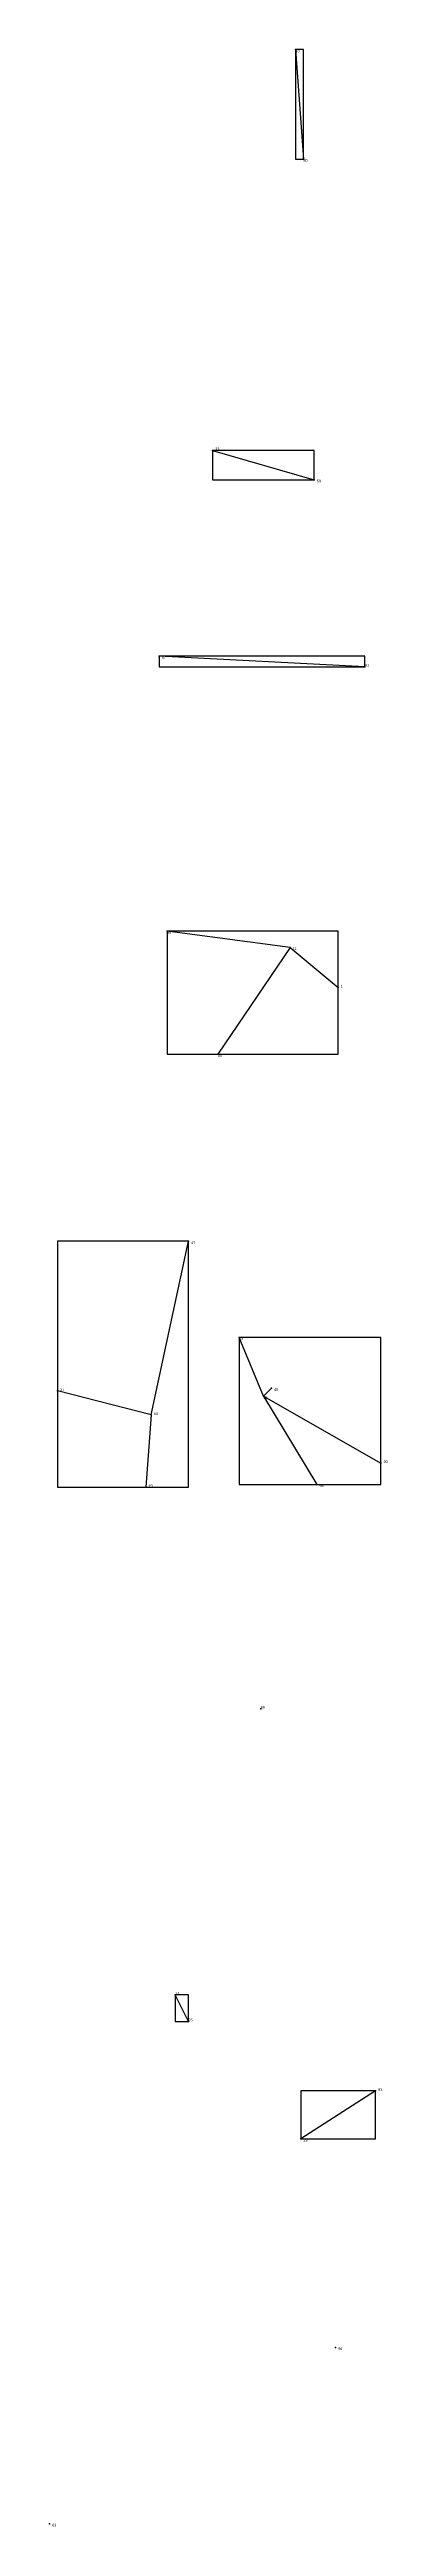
# Model space of a CAD drawing. Extents: x 0.01 to 1.001, y 0.007 to 0.988.
# Drawn here: x 0.01 to 0.136, y 0.007 to 0.934 of the extents above; entities that cross this region are included whole.
import ezdxf

# ---------------------------------------------------------------- set-up
doc = ezdxf.new("R2010")
doc.units = 0
for name, color, linetype in [('Clients', 3, 'CONTINUOUS'), ('Facilities', 3, 'CONTINUOUS'), ('Facilities_lines', 3, 'CONTINUOUS'), ('Min_max_boxes', 1, 'CONTINUOUS'), ('Normals', 1, 'CONTINUOUS'), ('Source_points', 5, 'CONTINUOUS'), ('Text', 3, 'CONTINUOUS')]:
    doc.layers.add(name, color=color, linetype=linetype)

msp = doc.modelspace()

# ---------------------------------------------------------------- linework, layer by layer
at = {"layer": 'Clients', "color": 5}
for p in [(0.105, 0.893), (0.109, 0.773), (0.051, 0.707), (0.054, 0.604), (0.118, 0.583), (0.073, 0.558), (0.062, 0.488), (0.081, 0.452), (0.013, 0.432), (0.093, 0.433), (0.134, 0.405), (0.046, 0.396), (0.11, 0.397), (0.057, 0.206), (0.104, 0.152)]:
    msp.add_point(p, dxfattribs=at)
at = {"layer": 'Facilities', "color": 3}
for p in [(0.102, 0.934), (0.071, 0.784), (0.128, 0.703), (0.1, 0.598), (0.09, 0.43), (0.048, 0.423), (0.089, 0.313), (0.062, 0.196), (0.132, 0.17), (0.117, 0.074), (0.01, 0.008)]:
    msp.add_point(p, dxfattribs=at)
at = {"layer": 'Facilities_lines', "color": 3}
for p, q in [((0.102, 0.934), (0.105, 0.893)), ((0.071, 0.784), (0.109, 0.773)), ((0.128, 0.703), (0.051, 0.707)), ((0.1, 0.598), (0.054, 0.604)), ((0.1, 0.598), (0.073, 0.558)), ((0.1, 0.598), (0.118, 0.583)), ((0.048, 0.423), (0.062, 0.488)), ((0.09, 0.43), (0.081, 0.452)), ((0.048, 0.423), (0.013, 0.432)), ((0.09, 0.43), (0.093, 0.433)), ((0.09, 0.43), (0.134, 0.405)), ((0.09, 0.43), (0.11, 0.397)), ((0.048, 0.423), (0.046, 0.396)), ((0.062, 0.196), (0.057, 0.206)), ((0.132, 0.17), (0.104, 0.152))]:
    msp.add_line(p, q, dxfattribs=at)
at = {"layer": 'Min_max_boxes', "color": 1}
for p, q in [((0.105, 0.934), (0.102, 0.934)), ((0.102, 0.934), (0.102, 0.893)), ((0.105, 0.934), (0.102, 0.934)), ((0.102, 0.934), (0.102, 0.893)), ((0.102, 0.934), (0.102, 0.934)), ((0.105, 0.893), (0.105, 0.934)), ((0.105, 0.893), (0.105, 0.934)), ((0.105, 0.934), (0.105, 0.934)), ((0.102, 0.893), (0.105, 0.893)), ((0.102, 0.893), (0.105, 0.893)), ((0.102, 0.893), (0.102, 0.893)), ((0.105, 0.893), (0.105, 0.893)), ((0.109, 0.784), (0.071, 0.784)), ((0.071, 0.784), (0.071, 0.773)), ((0.109, 0.784), (0.071, 0.784)), ((0.071, 0.784), (0.071, 0.773)), ((0.071, 0.784), (0.071, 0.784)), ((0.109, 0.773), (0.109, 0.784)), ((0.109, 0.773), (0.109, 0.784)), ((0.109, 0.784), (0.109, 0.784)), ((0.071, 0.773), (0.109, 0.773)), ((0.071, 0.773), (0.109, 0.773)), ((0.071, 0.773), (0.071, 0.773)), ((0.109, 0.773), (0.109, 0.773)), ((0.128, 0.707), (0.051, 0.707)), ((0.051, 0.707), (0.051, 0.703)), ((0.128, 0.707), (0.051, 0.707)), ((0.051, 0.707), (0.051, 0.703)), ((0.051, 0.707), (0.051, 0.707)), ((0.128, 0.703), (0.128, 0.707)), ((0.128, 0.703), (0.128, 0.707)), ((0.128, 0.707), (0.128, 0.707)), ((0.051, 0.703), (0.128, 0.703)), ((0.051, 0.703), (0.128, 0.703)), ((0.051, 0.703), (0.051, 0.703)), ((0.128, 0.703), (0.128, 0.703)), ((0.118, 0.604), (0.054, 0.604)), ((0.054, 0.604), (0.054, 0.558)), ((0.118, 0.604), (0.054, 0.604)), ((0.054, 0.604), (0.054, 0.558)), ((0.054, 0.604), (0.054, 0.604)), ((0.118, 0.558), (0.118, 0.604)), ((0.118, 0.558), (0.118, 0.604)), ((0.118, 0.604), (0.118, 0.604)), ((0.054, 0.558), (0.118, 0.558)), ((0.054, 0.558), (0.118, 0.558)), ((0.054, 0.558), (0.054, 0.558)), ((0.118, 0.558), (0.118, 0.558)), ((0.062, 0.488), (0.013, 0.488)), ((0.013, 0.488), (0.013, 0.396)), ((0.062, 0.488), (0.013, 0.488)), ((0.013, 0.488), (0.013, 0.396)), ((0.013, 0.488), (0.013, 0.488)), ((0.062, 0.396), (0.062, 0.488)), ((0.062, 0.396), (0.062, 0.488)), ((0.062, 0.488), (0.062, 0.488)), ((0.134, 0.452), (0.081, 0.452)), ((0.081, 0.452), (0.081, 0.397)), ((0.134, 0.452), (0.081, 0.452)), ((0.081, 0.452), (0.081, 0.397)), ((0.081, 0.452), (0.081, 0.452)), ((0.134, 0.397), (0.134, 0.452)), ((0.134, 0.397), (0.134, 0.452)), ((0.134, 0.452), (0.134, 0.452)), ((0.013, 0.396), (0.062, 0.396)), ((0.013, 0.396), (0.062, 0.396)), ((0.013, 0.396), (0.013, 0.396)), ((0.062, 0.396), (0.062, 0.396)), ((0.081, 0.397), (0.134, 0.397)), ((0.081, 0.397), (0.134, 0.397)), ((0.081, 0.397), (0.081, 0.397)), ((0.134, 0.397), (0.134, 0.397)), ((0.062, 0.206), (0.057, 0.206)), ((0.057, 0.206), (0.057, 0.196)), ((0.062, 0.206), (0.057, 0.206)), ((0.057, 0.206), (0.057, 0.196)), ((0.057, 0.206), (0.057, 0.206)), ((0.062, 0.196), (0.062, 0.206)), ((0.062, 0.196), (0.062, 0.206)), ((0.062, 0.206), (0.062, 0.206)), ((0.057, 0.196), (0.062, 0.196)), ((0.057, 0.196), (0.062, 0.196)), ((0.057, 0.196), (0.057, 0.196)), ((0.062, 0.196), (0.062, 0.196)), ((0.132, 0.17), (0.104, 0.17)), ((0.104, 0.17), (0.104, 0.152)), ((0.132, 0.17), (0.104, 0.17)), ((0.104, 0.17), (0.104, 0.152)), ((0.104, 0.17), (0.104, 0.17)), ((0.132, 0.152), (0.132, 0.17)), ((0.132, 0.152), (0.132, 0.17)), ((0.132, 0.17), (0.132, 0.17)), ((0.104, 0.152), (0.132, 0.152)), ((0.104, 0.152), (0.132, 0.152)), ((0.104, 0.152), (0.104, 0.152)), ((0.132, 0.152), (0.132, 0.152))]:
    msp.add_line(p, q, dxfattribs=at)
at = {"layer": 'Normals', "color": 1}
for p, q in [((0.102, 0.934), (0.102, 0.934, 0.1)), ((0.105, 0.893), (0.105, 0.893, 0.1)), ((0.071, 0.784), (0.071, 0.784, 0.1)), ((0.109, 0.773), (0.109, 0.773, 0.1)), ((0.051, 0.707), (0.051, 0.707, 0.1)), ((0.128, 0.703), (0.128, 0.703, 0.1)), ((0.054, 0.604), (0.054, 0.604, 0.1)), ((0.1, 0.598), (0.1, 0.598, 0.1)), ((0.118, 0.583), (0.118, 0.583, 0.1)), ((0.073, 0.558), (0.073, 0.558, 0.1)), ((0.062, 0.488), (0.062, 0.488, 0.1)), ((0.081, 0.452), (0.081, 0.452, 0.1)), ((0.013, 0.432), (0.013, 0.432, 0.1)), ((0.09, 0.43), (0.09, 0.43, 0.1)), ((0.093, 0.433), (0.093, 0.433, 0.1)), ((0.048, 0.423), (0.048, 0.423, 0.1)), ((0.134, 0.405), (0.134, 0.405, 0.1)), ((0.046, 0.396), (0.046, 0.396, 0.1)), ((0.11, 0.397), (0.11, 0.397, 0.1)), ((0.089, 0.313), (0.089, 0.313, 0.1)), ((0.057, 0.206), (0.057, 0.206, 0.1)), ((0.062, 0.196), (0.062, 0.196, 0.1)), ((0.132, 0.17), (0.132, 0.17, 0.1)), ((0.104, 0.152), (0.104, 0.152, 0.1)), ((0.117, 0.074), (0.117, 0.074, 0.1)), ((0.01, 0.008), (0.01, 0.008, 0.1))]:
    msp.add_line(p, q, dxfattribs=at)
at = {"layer": 'Source_points', "color": 5}
for p in [(0.102, 0.934), (0.105, 0.893), (0.071, 0.784), (0.109, 0.773), (0.051, 0.707), (0.128, 0.703), (0.054, 0.604), (0.1, 0.598), (0.118, 0.583), (0.073, 0.558), (0.062, 0.488), (0.081, 0.452), (0.013, 0.432), (0.09, 0.43), (0.093, 0.433), (0.048, 0.423), (0.134, 0.405), (0.046, 0.396), (0.11, 0.397), (0.089, 0.313), (0.057, 0.206), (0.062, 0.196), (0.132, 0.17), (0.104, 0.152), (0.117, 0.074), (0.01, 0.008)]:
    msp.add_point(p, dxfattribs=at)

# ---------------------------------------------------------------- texts
at = {"layer": 'Text', "color": 3}
for s, p in [('43', (0.102, 0.933)), ('80', (0.105, 0.892)), ('33', (0.072, 0.784)), ('58', (0.11, 0.772)), ('87', (0.052, 0.706)), ('81', (0.128, 0.703)), ('35', (0.054, 0.603)), ('11', (0.101, 0.597)), ('1', (0.119, 0.583)), ('88', (0.073, 0.557)), ('47', (0.063, 0.487)), ('54', (0.081, 0.451)), ('37', (0.014, 0.432)), ('53', (0.09, 0.429)), ('40', (0.094, 0.432)), ('64', (0.049, 0.423)), ('30', (0.135, 0.405)), ('49', (0.047, 0.396)), ('95', (0.111, 0.396)), ('89', (0.089, 0.313)), ('14', (0.057, 0.206)), ('75', (0.062, 0.196)), ('93', (0.133, 0.17)), ('23', (0.105, 0.151)), ('96', (0.118, 0.073)), ('63', (0.011, 0.007))]:
    msp.add_text(s, height=0.001, dxfattribs=at).set_placement(p)

doc.saveas('drawing.dxf')
